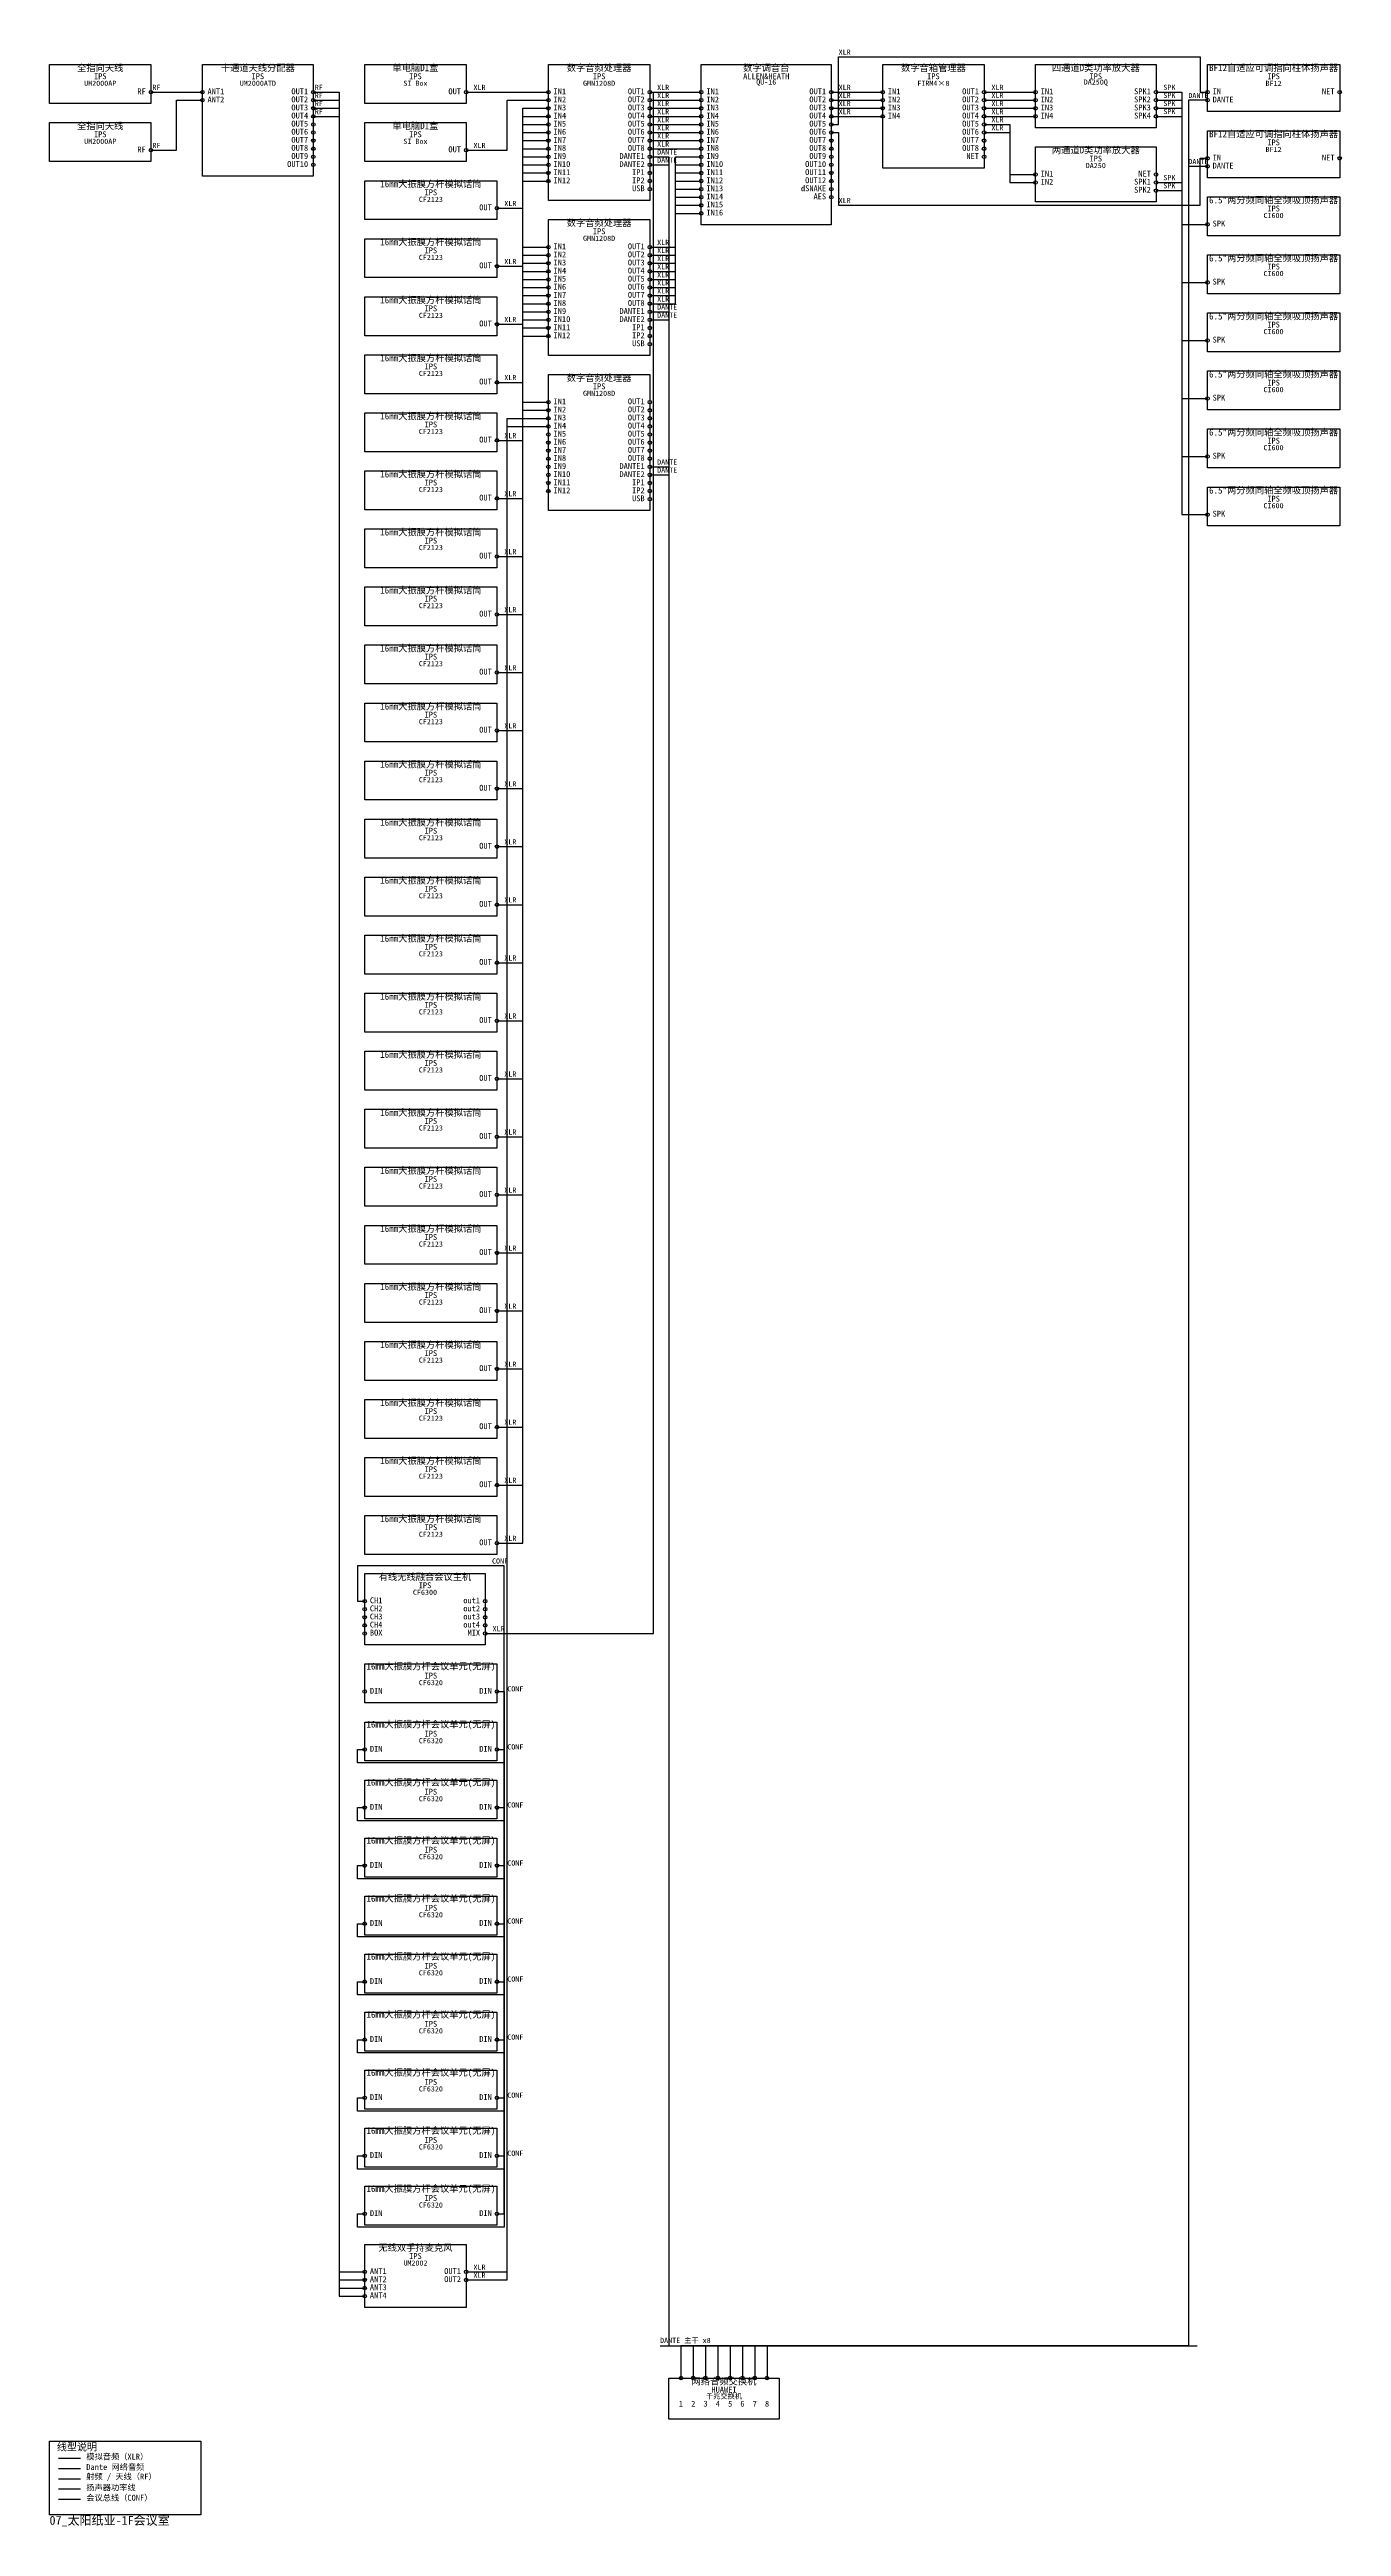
# Model space of a CAD drawing. Header units: metres. Extents: x 40 to 1798, y -3391 to -20.
import ezdxf

# ---------------------------------------------------------------- set-up
doc = ezdxf.new("R2010")
doc.units = ezdxf.units.M
for name, color, linetype in [('DEVICES', 7, 'Continuous'), ('LABELS', 7, 'Continuous'), ('LEGEND', 7, 'Continuous'), ('PORTS', 6, 'Continuous'), ('WIRE_LABELS', 7, 'Continuous'), ('WIRES_ANALOG', 4, 'Continuous'), ('WIRES_DANTE', 5, 'Continuous'), ('WIRES_RF', 40, 'Continuous'), ('WIRES_SPEAKER', 1, 'Continuous')]:
    doc.layers.add(name, color=color, linetype=linetype)
doc.styles.add('CJK', font='simsun.ttc')

msp = doc.modelspace()

# ---------------------------------------------------------------- linework, layer by layer
at = {"layer": 'DEVICES', "color": 7, "lineweight": 25, "true_color": 0xb4b2a9}
for points in [[(40, -40), (178, -40), (178, -93), (40, -93), (40, -40)], [(248, -40), (399, -40), (399, -192), (248, -192), (248, -40)], [(469, -40), (607, -40), (607, -93), (469, -93), (469, -40)], [(719, -40), (857, -40), (857, -225), (719, -225), (719, -40)], [(927, -40), (1104, -40), (1104, -258), (927, -258), (927, -40)], [(1174, -40), (1312, -40), (1312, -181), (1174, -181), (1174, -40)], [(1382, -40), (1546, -40), (1546, -126), (1382, -126), (1382, -40)], [(1616, -40), (1796, -40), (1796, -104), (1616, -104), (1616, -40)], [(40, -119), (178, -119), (178, -172), (40, -172), (40, -119)], [(469, -119), (607, -119), (607, -172), (469, -172), (469, -119)], [(1616, -130), (1796, -130), (1796, -194), (1616, -194), (1616, -130)], [(1382, -152), (1546, -152), (1546, -227), (1382, -227), (1382, -152)], [(469, -198), (649, -198), (649, -251), (469, -251), (469, -198)], [(1616, -220), (1796, -220), (1796, -273), (1616, -273), (1616, -220)], [(719, -251), (857, -251), (857, -436), (719, -436), (719, -251)], [(469, -277), (649, -277), (649, -330), (469, -330), (469, -277)], [(1616, -299), (1796, -299), (1796, -352), (1616, -352), (1616, -299)], [(469, -356), (649, -356), (649, -409), (469, -409), (469, -356)], [(1616, -378), (1796, -378), (1796, -431), (1616, -431), (1616, -378)], [(469, -435), (649, -435), (649, -488), (469, -488), (469, -435)], [(719, -462), (857, -462), (857, -647), (719, -647), (719, -462)], [(1616, -457), (1796, -457), (1796, -510), (1616, -510), (1616, -457)], [(469, -514), (649, -514), (649, -567), (469, -567), (469, -514)], [(1616, -536), (1796, -536), (1796, -589), (1616, -589), (1616, -536)], [(469, -593), (649, -593), (649, -646), (469, -646), (469, -593)], [(1616, -615), (1796, -615), (1796, -668), (1616, -668), (1616, -615)], [(469, -672), (649, -672), (649, -725), (469, -725), (469, -672)], [(469, -751), (649, -751), (649, -804), (469, -804), (469, -751)], [(469, -830), (649, -830), (649, -883), (469, -883), (469, -830)], [(469, -909), (649, -909), (649, -962), (469, -962), (469, -909)], [(469, -988), (649, -988), (649, -1041), (469, -1041), (469, -988)], [(469, -1067), (649, -1067), (649, -1120), (469, -1120), (469, -1067)], [(469, -1146), (649, -1146), (649, -1199), (469, -1199), (469, -1146)], [(469, -1225), (649, -1225), (649, -1278), (469, -1278), (469, -1225)], [(469, -1304), (649, -1304), (649, -1357), (469, -1357), (469, -1304)], [(469, -1383), (649, -1383), (649, -1436), (469, -1436), (469, -1383)], [(469, -1462), (649, -1462), (649, -1515), (469, -1515), (469, -1462)], [(469, -1541), (649, -1541), (649, -1594), (469, -1594), (469, -1541)], [(469, -1620), (649, -1620), (649, -1673), (469, -1673), (469, -1620)], [(469, -1699), (649, -1699), (649, -1752), (469, -1752), (469, -1699)], [(469, -1778), (649, -1778), (649, -1831), (469, -1831), (469, -1778)], [(469, -1857), (649, -1857), (649, -1910), (469, -1910), (469, -1857)], [(469, -1936), (649, -1936), (649, -1989), (469, -1989), (469, -1936)], [(469, -2015), (649, -2015), (649, -2068), (469, -2068), (469, -2015)], [(469, -2094), (633, -2094), (633, -2191), (469, -2191), (469, -2094)], [(469, -2217), (649, -2217), (649, -2270), (469, -2270), (469, -2217)], [(469, -2296), (649, -2296), (649, -2349), (469, -2349), (469, -2296)], [(469, -2375), (649, -2375), (649, -2428), (469, -2428), (469, -2375)], [(469, -2454), (649, -2454), (649, -2507), (469, -2507), (469, -2454)], [(469, -2533), (649, -2533), (649, -2586), (469, -2586), (469, -2533)], [(469, -2612), (649, -2612), (649, -2665), (469, -2665), (469, -2612)], [(469, -2691), (649, -2691), (649, -2744), (469, -2744), (469, -2691)], [(469, -2770), (649, -2770), (649, -2823), (469, -2823), (469, -2770)], [(469, -2849), (649, -2849), (649, -2902), (469, -2902), (469, -2849)], [(469, -2928), (649, -2928), (649, -2981), (469, -2981), (469, -2928)], [(469, -3007), (607, -3007), (607, -3093), (469, -3093), (469, -3007)], [(883, -3189), (1033, -3189), (1033, -3245), (883, -3245), (883, -3189)], [(883, -3189), (1033, -3189), (1033, -3245), (883, -3245), (883, -3189)]]:
    msp.add_lwpolyline(points, dxfattribs=at)
at = {"layer": 'LEGEND', "linetype": 'CONTINUOUS', "true_color": 0x5dcaa5}
msp.add_line((52, -3298), (82, -3298), dxfattribs=at)
at = {"layer": 'LEGEND', "linetype": 'CONTINUOUS', "true_color": 0x378add}
msp.add_line((52, -3312), (82, -3312), dxfattribs=at)
at = {"layer": 'LEGEND', "linetype": 'CONTINUOUS', "true_color": 0xe8923c}
msp.add_line((52, -3326), (82, -3326), dxfattribs=at)
at = {"layer": 'LEGEND', "linetype": 'CONTINUOUS', "true_color": 0xe8655a}
msp.add_line((52, -3340), (82, -3340), dxfattribs=at)
at = {"layer": 'LEGEND', "linetype": 'CONTINUOUS', "true_color": 0xc9a227}
msp.add_line((52, -3354), (82, -3354), dxfattribs=at)
at = {"layer": 'LEGEND', "color": 7, "lineweight": 25, "true_color": 0x8a8578}
msp.add_lwpolyline([(40, -3275), (246, -3275), (246, -3375), (40, -3375), (40, -3275)], dxfattribs=at)
at = {"layer": 'PORTS', "true_color": 0xe8923c}
for centre in [(178, -77.5), (248, -77.5), (248, -88.5), (399, -77.5), (399, -88.5), (399, -99.5), (399, -110.5), (399, -121.5), (399, -132.5), (178, -156.5), (399, -143.5), (399, -154.5), (399, -165.5), (399, -176.5), (469, -3044.5), (469, -3055.5), (469, -3066.5), (469, -3077.5)]:
    msp.add_circle(centre, 2.4, dxfattribs=at)
at = {"layer": 'PORTS', "true_color": 0x5dcaa5}
for centre in [(607, -77.5), (719, -77.5), (719, -88.5), (719, -99.5), (857, -77.5), (857, -88.5), (857, -99.5), (927, -77.5), (927, -88.5), (927, -99.5), (1104, -77.5), (1104, -88.5), (1104, -99.5), (1174, -77.5), (1174, -88.5), (1174, -99.5), (1312, -77.5), (1312, -88.5), (1312, -99.5), (1382, -77.5), (1382, -88.5), (1382, -99.5), (1616, -77.5), (719, -110.5), (719, -121.5), (719, -132.5), (857, -110.5), (857, -121.5), (857, -132.5), (927, -110.5), (927, -121.5), (927, -132.5), (1104, -110.5), (1104, -121.5), (1104, -132.5), (1174, -110.5), (1312, -110.5), (1312, -121.5), (1312, -132.5), (1382, -110.5), (607, -156.5), (719, -143.5), (719, -154.5), (719, -165.5), (857, -143.5), (857, -154.5), (927, -143.5), (927, -154.5), (927, -165.5), (1104, -143.5), (1104, -154.5), (1104, -165.5), (1312, -143.5), (1312, -154.5), (1616, -167.5), (719, -176.5), (719, -187.5), (719, -198.5), (927, -176.5), (927, -187.5), (927, -198.5), (1104, -176.5), (1104, -187.5), (1104, -198.5), (1382, -189.5), (1382, -200.5), (649, -235.5), (927, -209.5), (927, -220.5), (927, -231.5), (927, -242.5), (719, -288.5), (719, -299.5), (857, -288.5), (857, -299.5), (649, -314.5), (719, -310.5), (719, -321.5), (719, -332.5), (857, -310.5), (857, -321.5), (857, -332.5), (719, -343.5), (719, -354.5), (719, -365.5), (857, -343.5), (857, -354.5), (857, -365.5), (649, -393.5), (719, -376.5), (719, -387.5), (719, -398.5), (719, -409.5), (649, -472.5), (719, -499.5), (857, -499.5), (719, -510.5), (719, -521.5), (719, -532.5), (857, -510.5), (857, -521.5), (857, -532.5), (649, -551.5), (719, -543.5), (719, -554.5), (719, -565.5), (857, -543.5), (857, -554.5), (857, -565.5), (719, -576.5), (719, -587.5), (719, -598.5), (857, -576.5), (649, -630.5), (719, -609.5), (719, -620.5), (649, -709.5), (649, -788.5), (649, -867.5), (649, -946.5), (649, -1025.5), (649, -1104.5), (649, -1183.5), (649, -1262.5), (649, -1341.5), (649, -1420.5), (649, -1499.5), (649, -1578.5), (649, -1657.5), (649, -1736.5), (649, -1815.5), (649, -1894.5), (649, -1973.5), (649, -2052.5), (633, -2131.5), (633, -2142.5), (633, -2153.5), (633, -2164.5), (633, -2175.5), (607, -3044.5), (607, -3055.5)]:
    msp.add_circle(centre, 2.4, dxfattribs=at)
at = {"layer": 'PORTS', "true_color": 0xe8655a}
for centre in [(1546, -77.5), (1546, -88.5), (1546, -99.5), (1546, -110.5), (1546, -200.5), (1546, -211.5), (1616, -257.5), (1616, -336.5), (1616, -415.5), (1616, -494.5), (1616, -573.5), (1616, -652.5)]:
    msp.add_circle(centre, 2.4, dxfattribs=at)
at = {"layer": 'PORTS', "true_color": 0x378add}
for centre in [(1616, -88.5), (857, -165.5), (857, -176.5), (1616, -178.5), (857, -376.5), (857, -387.5), (857, -587.5), (857, -598.5), (899.4, -3189), (899.4, -3189), (916.1, -3189), (916.1, -3189), (932.9, -3189), (932.9, -3189), (949.6, -3189), (949.6, -3189), (966.4, -3189), (966.4, -3189), (983.1, -3189), (983.1, -3189), (999.9, -3189), (999.9, -3189), (1016.6, -3189), (1016.6, -3189)]:
    msp.add_circle(centre, 2.4, dxfattribs=at)
at = {"layer": 'PORTS', "true_color": 0xb07cd9}
for centre in [(1796, -77.5), (1312, -165.5), (1796, -167.5), (857, -187.5), (857, -198.5), (1546, -189.5), (857, -398.5), (857, -409.5), (857, -609.5), (857, -620.5)]:
    msp.add_circle(centre, 2.4, dxfattribs=at)
at = {"layer": 'PORTS', "true_color": 0x8f7ae6}
for centre in [(857, -209.5), (857, -420.5), (857, -631.5)]:
    msp.add_circle(centre, 2.4, dxfattribs=at)
at = {"layer": 'PORTS', "true_color": 0x7fd1e8}
for centre in [(1104, -209.5), (1104, -220.5)]:
    msp.add_circle(centre, 2.4, dxfattribs=at)
at = {"layer": 'PORTS', "true_color": 0xc9a227}
for centre in [(469, -2131.5), (469, -2142.5), (469, -2153.5), (469, -2164.5), (469, -2175.5), (469, -2254.5), (649, -2254.5), (469, -2333.5), (649, -2333.5), (469, -2412.5), (649, -2412.5), (469, -2491.5), (649, -2491.5), (469, -2570.5), (649, -2570.5), (469, -2649.5), (649, -2649.5), (469, -2728.5), (649, -2728.5), (469, -2807.5), (649, -2807.5), (469, -2886.5), (649, -2886.5), (469, -2965.5), (649, -2965.5)]:
    msp.add_circle(centre, 2.4, dxfattribs=at)
at = {"layer": 'WIRES_ANALOG', "linetype": 'CONTINUOUS', "true_color": 0x5dcaa5}
for points in [[(1104, -121.5), (1114, -121.5), (1114, -29.5), (1606, -29.5), (1606, -77.5), (1616, -77.5)], [(607, -77.5), (617, -77.5), (663, -77.5), (663, -77.5), (709, -77.5), (719, -77.5)], [(607, -156.5), (617, -156.5), (663, -156.5), (663, -88.5), (709, -88.5), (719, -88.5)], [(633, -2175.5), (643, -2175.5), (862, -2175.5), (862, -77.5), (917, -77.5), (927, -77.5)], [(649, -235.5), (659, -235.5), (684, -235.5), (684, -99.5), (709, -99.5), (719, -99.5)], [(857, -77.5), (867, -77.5), (892, -77.5), (892, -77.5), (917, -77.5), (927, -77.5)], [(857, -88.5), (867, -88.5), (892, -88.5), (892, -88.5), (917, -88.5), (927, -88.5)], [(857, -99.5), (867, -99.5), (892, -99.5), (892, -99.5), (917, -99.5), (927, -99.5)], [(1104, -77.5), (1114, -77.5), (1139, -77.5), (1139, -77.5), (1164, -77.5), (1174, -77.5)], [(1104, -88.5), (1114, -88.5), (1139, -88.5), (1139, -88.5), (1164, -88.5), (1174, -88.5)], [(1104, -99.5), (1114, -99.5), (1139, -99.5), (1139, -99.5), (1164, -99.5), (1174, -99.5)], [(1312, -77.5), (1322, -77.5), (1347, -77.5), (1347, -77.5), (1372, -77.5), (1382, -77.5)], [(1312, -88.5), (1322, -88.5), (1347, -88.5), (1347, -88.5), (1372, -88.5), (1382, -88.5)], [(1312, -99.5), (1322, -99.5), (1347, -99.5), (1347, -99.5), (1372, -99.5), (1382, -99.5)], [(649, -314.5), (659, -314.5), (684, -314.5), (684, -110.5), (709, -110.5), (719, -110.5)], [(649, -393.5), (659, -393.5), (684, -393.5), (684, -121.5), (709, -121.5), (719, -121.5)], [(649, -472.5), (659, -472.5), (684, -472.5), (684, -132.5), (709, -132.5), (719, -132.5)], [(857, -110.5), (867, -110.5), (892, -110.5), (892, -110.5), (917, -110.5), (927, -110.5)], [(857, -121.5), (867, -121.5), (892, -121.5), (892, -121.5), (917, -121.5), (927, -121.5)], [(857, -132.5), (867, -132.5), (892, -132.5), (892, -132.5), (917, -132.5), (927, -132.5)], [(1104, -110.5), (1114, -110.5), (1139, -110.5), (1139, -110.5), (1164, -110.5), (1174, -110.5)], [(1104, -132.5), (1114, -132.5), (1114, -231.5), (1606, -231.5), (1606, -167.5), (1616, -167.5)], [(1312, -110.5), (1322, -110.5), (1347, -110.5), (1347, -110.5), (1372, -110.5), (1382, -110.5)], [(1312, -121.5), (1322, -121.5), (1347, -121.5), (1347, -189.5), (1372, -189.5), (1382, -189.5)], [(1312, -132.5), (1322, -132.5), (1347, -132.5), (1347, -200.5), (1372, -200.5), (1382, -200.5)], [(649, -551.5), (659, -551.5), (684, -551.5), (684, -143.5), (709, -143.5), (719, -143.5)], [(649, -630.5), (659, -630.5), (684, -630.5), (684, -154.5), (709, -154.5), (719, -154.5)], [(649, -709.5), (659, -709.5), (684, -709.5), (684, -165.5), (709, -165.5), (719, -165.5)], [(857, -143.5), (867, -143.5), (892, -143.5), (892, -143.5), (917, -143.5), (927, -143.5)], [(857, -154.5), (867, -154.5), (892, -154.5), (892, -154.5), (917, -154.5), (927, -154.5)], [(857, -288.5), (867, -288.5), (892, -288.5), (892, -165.5), (917, -165.5), (927, -165.5)], [(649, -788.5), (659, -788.5), (684, -788.5), (684, -176.5), (709, -176.5), (719, -176.5)], [(649, -867.5), (659, -867.5), (684, -867.5), (684, -187.5), (709, -187.5), (719, -187.5)], [(649, -946.5), (659, -946.5), (684, -946.5), (684, -198.5), (709, -198.5), (719, -198.5)], [(857, -299.5), (867, -299.5), (892, -299.5), (892, -176.5), (917, -176.5), (927, -176.5)], [(857, -310.5), (867, -310.5), (892, -310.5), (892, -187.5), (917, -187.5), (927, -187.5)], [(857, -321.5), (867, -321.5), (892, -321.5), (892, -198.5), (917, -198.5), (927, -198.5)], [(857, -332.5), (867, -332.5), (892, -332.5), (892, -209.5), (917, -209.5), (927, -209.5)], [(857, -343.5), (867, -343.5), (892, -343.5), (892, -220.5), (917, -220.5), (927, -220.5)], [(857, -354.5), (867, -354.5), (892, -354.5), (892, -231.5), (917, -231.5), (927, -231.5)], [(857, -365.5), (867, -365.5), (892, -365.5), (892, -242.5), (917, -242.5), (927, -242.5)], [(649, -1025.5), (659, -1025.5), (684, -1025.5), (684, -288.5), (709, -288.5), (719, -288.5)], [(649, -1104.5), (659, -1104.5), (684, -1104.5), (684, -299.5), (709, -299.5), (719, -299.5)], [(649, -1183.5), (659, -1183.5), (684, -1183.5), (684, -310.5), (709, -310.5), (719, -310.5)], [(649, -1262.5), (659, -1262.5), (684, -1262.5), (684, -321.5), (709, -321.5), (719, -321.5)], [(649, -1341.5), (659, -1341.5), (684, -1341.5), (684, -332.5), (709, -332.5), (719, -332.5)], [(649, -1420.5), (659, -1420.5), (684, -1420.5), (684, -343.5), (709, -343.5), (719, -343.5)], [(649, -1499.5), (659, -1499.5), (684, -1499.5), (684, -354.5), (709, -354.5), (719, -354.5)], [(649, -1578.5), (659, -1578.5), (684, -1578.5), (684, -365.5), (709, -365.5), (719, -365.5)], [(649, -1657.5), (659, -1657.5), (684, -1657.5), (684, -376.5), (709, -376.5), (719, -376.5)], [(649, -1736.5), (659, -1736.5), (684, -1736.5), (684, -387.5), (709, -387.5), (719, -387.5)], [(649, -1815.5), (659, -1815.5), (684, -1815.5), (684, -398.5), (709, -398.5), (719, -398.5)], [(649, -1894.5), (659, -1894.5), (684, -1894.5), (684, -409.5), (709, -409.5), (719, -409.5)], [(649, -1973.5), (659, -1973.5), (684, -1973.5), (684, -499.5), (709, -499.5), (719, -499.5)], [(607, -3044.5), (617, -3044.5), (663, -3044.5), (663, -521.5), (709, -521.5), (719, -521.5)], [(607, -3055.5), (617, -3055.5), (663, -3055.5), (663, -532.5), (709, -532.5), (719, -532.5)], [(649, -2052.5), (659, -2052.5), (684, -2052.5), (684, -510.5), (709, -510.5), (719, -510.5)]]:
    msp.add_lwpolyline(points, dxfattribs=at)
at = {"layer": 'WIRES_CONF', "linetype": 'CONTINUOUS', "true_color": 0xc9a227}
for points in [[(649, -2965.5), (659, -2965.5), (659, -2083.5), (459, -2083.5), (459, -2131.5), (469, -2131.5)], [(649, -2254.5), (659, -2254.5), (659, -2351.5), (459, -2351.5), (459, -2333.5), (469, -2333.5)], [(649, -2333.5), (659, -2333.5), (659, -2430.5), (459, -2430.5), (459, -2412.5), (469, -2412.5)], [(649, -2412.5), (659, -2412.5), (659, -2509.5), (459, -2509.5), (459, -2491.5), (469, -2491.5)], [(649, -2491.5), (659, -2491.5), (659, -2588.5), (459, -2588.5), (459, -2570.5), (469, -2570.5)], [(649, -2570.5), (659, -2570.5), (659, -2667.5), (459, -2667.5), (459, -2649.5), (469, -2649.5)], [(649, -2649.5), (659, -2649.5), (659, -2746.5), (459, -2746.5), (459, -2728.5), (469, -2728.5)], [(649, -2728.5), (659, -2728.5), (659, -2825.5), (459, -2825.5), (459, -2807.5), (469, -2807.5)], [(649, -2807.5), (659, -2807.5), (659, -2904.5), (459, -2904.5), (459, -2886.5), (469, -2886.5)], [(649, -2886.5), (659, -2886.5), (659, -2983.5), (459, -2983.5), (459, -2965.5), (469, -2965.5)]]:
    msp.add_lwpolyline(points, dxfattribs=at)
at = {"layer": 'WIRES_DANTE', "linetype": 'CONTINUOUS', "true_color": 0x378add}
for points in [[(1616, -88.5), (1606, -88.5), (1590, -88.5), (1590, -3145), (899.4, -3145), (899.4, -3189)], [(857, -165.5), (867, -165.5), (883, -165.5), (883, -3145), (932.9, -3145), (932.9, -3189)], [(857, -176.5), (867, -176.5), (883, -176.5), (883, -3145), (949.6, -3145), (949.6, -3189)], [(1616, -178.5), (1606, -178.5), (1590, -178.5), (1590, -3145), (916.1, -3145), (916.1, -3189)], [(857, -376.5), (867, -376.5), (883, -376.5), (883, -3145), (966.4, -3145), (966.4, -3189)], [(857, -387.5), (867, -387.5), (883, -387.5), (883, -3145), (983.1, -3145), (983.1, -3189)], [(857, -587.5), (867, -587.5), (883, -587.5), (883, -3145), (999.9, -3145), (999.9, -3189)], [(857, -598.5), (867, -598.5), (883, -598.5), (883, -3145), (1016.6, -3145), (1016.6, -3189)], [(871, -3145), (1602, -3145)]]:
    msp.add_lwpolyline(points, dxfattribs=at)
at = {"layer": 'WIRES_RF', "linetype": 'CONTINUOUS', "true_color": 0xe8923c}
for points in [[(178, -77.5), (188, -77.5), (213, -77.5), (213, -77.5), (238, -77.5), (248, -77.5)], [(178, -156.5), (188, -156.5), (213, -156.5), (213, -88.5), (238, -88.5), (248, -88.5)], [(399, -77.5), (409, -77.5), (434, -77.5), (434, -3044.5), (459, -3044.5), (469, -3044.5)], [(399, -88.5), (409, -88.5), (434, -88.5), (434, -3055.5), (459, -3055.5), (469, -3055.5)], [(399, -99.5), (409, -99.5), (434, -99.5), (434, -3066.5), (459, -3066.5), (469, -3066.5)], [(399, -110.5), (409, -110.5), (434, -110.5), (434, -3077.5), (459, -3077.5), (469, -3077.5)]]:
    msp.add_lwpolyline(points, dxfattribs=at)
at = {"layer": 'WIRES_SPEAKER', "linetype": 'CONTINUOUS', "true_color": 0xe8655a}
for points in [[(1546, -77.5), (1556, -77.5), (1581, -77.5), (1581, -257.5), (1606, -257.5), (1616, -257.5)], [(1546, -88.5), (1556, -88.5), (1581, -88.5), (1581, -336.5), (1606, -336.5), (1616, -336.5)], [(1546, -99.5), (1556, -99.5), (1581, -99.5), (1581, -415.5), (1606, -415.5), (1616, -415.5)], [(1546, -110.5), (1556, -110.5), (1581, -110.5), (1581, -573.5), (1606, -573.5), (1616, -573.5)], [(1546, -200.5), (1556, -200.5), (1581, -200.5), (1581, -494.5), (1606, -494.5), (1616, -494.5)], [(1546, -211.5), (1556, -211.5), (1581, -211.5), (1581, -652.5), (1606, -652.5), (1616, -652.5)]]:
    msp.add_lwpolyline(points, dxfattribs=at)

# ---------------------------------------------------------------- texts
at = {"layer": 'LABELS', "true_color": 0xf1efe8, "style": 'CJK'}
for s, insert, char_height, attachment_point in [('全指向天线', (109, -50), 9, 8), ('十通道天线分配器', (323.5, -50), 9, 8), ('单电脑DI盒', (538, -50), 9, 8), ('数字音频处理器', (788, -50), 9, 8), ('数字调音台', (1015.5, -50), 9, 8), ('数字音箱管理器', (1243, -50), 9, 8), ('四通道D类功率放大器', (1464, -50), 9, 8), ('BF12自适应可调指向柱体扬声器', (1706, -50), 9, 8), ('全指向天线', (109, -129), 9, 8), ('单电脑DI盒', (538, -129), 9, 8), ('BF12自适应可调指向柱体扬声器', (1706, -140), 9, 8), ('两通道D类功率放大器', (1464, -162), 9, 8), ('16mm大振膜方杆模拟话筒', (559, -208), 9, 8), ('6.5"两分频同轴全频吸顶扬声器', (1706, -230), 9, 8), ('数字音频处理器', (788, -261), 9, 8), ('16mm大振膜方杆模拟话筒', (559, -287), 9, 8), ('6.5"两分频同轴全频吸顶扬声器', (1706, -309), 9, 8), ('16mm大振膜方杆模拟话筒', (559, -366), 9, 8), ('6.5"两分频同轴全频吸顶扬声器', (1706, -388), 9, 8), ('16mm大振膜方杆模拟话筒', (559, -445), 9, 8), ('数字音频处理器', (788, -472), 9, 8), ('6.5"两分频同轴全频吸顶扬声器', (1706, -467), 9, 8), ('16mm大振膜方杆模拟话筒', (559, -524), 9, 8), ('6.5"两分频同轴全频吸顶扬声器', (1706, -546), 9, 8), ('16mm大振膜方杆模拟话筒', (559, -603), 9, 8), ('6.5"两分频同轴全频吸顶扬声器', (1706, -625), 9, 8), ('16mm大振膜方杆模拟话筒', (559, -682), 9, 8), ('16mm大振膜方杆模拟话筒', (559, -761), 9, 8), ('16mm大振膜方杆模拟话筒', (559, -840), 9, 8), ('16mm大振膜方杆模拟话筒', (559, -919), 9, 8), ('16mm大振膜方杆模拟话筒', (559, -998), 9, 8), ('16mm大振膜方杆模拟话筒', (559, -1077), 9, 8), ('16mm大振膜方杆模拟话筒', (559, -1156), 9, 8), ('16mm大振膜方杆模拟话筒', (559, -1235), 9, 8), ('16mm大振膜方杆模拟话筒', (559, -1314), 9, 8), ('16mm大振膜方杆模拟话筒', (559, -1393), 9, 8), ('16mm大振膜方杆模拟话筒', (559, -1472), 9, 8), ('16mm大振膜方杆模拟话筒', (559, -1551), 9, 8), ('16mm大振膜方杆模拟话筒', (559, -1630), 9, 8), ('16mm大振膜方杆模拟话筒', (559, -1709), 9, 8), ('16mm大振膜方杆模拟话筒', (559, -1788), 9, 8), ('16mm大振膜方杆模拟话筒', (559, -1867), 9, 8), ('16mm大振膜方杆模拟话筒', (559, -1946), 9, 8), ('16mm大振膜方杆模拟话筒', (559, -2025), 9, 8), ('有线无线融合会议主机', (551, -2104), 9, 8), ('16mm大振膜方杆会议单元(无屏)', (559, -2227), 9, 8), ('16mm大振膜方杆会议单元(无屏)', (559, -2306), 9, 8), ('16mm大振膜方杆会议单元(无屏)', (559, -2385), 9, 8), ('16mm大振膜方杆会议单元(无屏)', (559, -2464), 9, 8), ('16mm大振膜方杆会议单元(无屏)', (559, -2543), 9, 8), ('16mm大振膜方杆会议单元(无屏)', (559, -2622), 9, 8), ('16mm大振膜方杆会议单元(无屏)', (559, -2701), 9, 8), ('16mm大振膜方杆会议单元(无屏)', (559, -2780), 9, 8), ('16mm大振膜方杆会议单元(无屏)', (559, -2859), 9, 8), ('16mm大振膜方杆会议单元(无屏)', (559, -2938), 9, 8), ('无线双手持麦克风', (538, -3017), 9, 8), ('网络音频交换机', (958, -3199), 9, 8), ('网络音频交换机', (958, -3199), 9, 8), ('07_太阳纸业-1F会议室', (40, -3391), 12, 7)]:
    msp.add_mtext(s, dxfattribs=dict(at, insert=insert, char_height=char_height, attachment_point=attachment_point))
at = {"layer": 'LABELS', "true_color": 0x9a978d, "char_height": 7, "attachment_point": 8, "style": 'CJK'}
for s, insert in [('UM2000AP', (109, -69)), ('UM2000ATD', (323.5, -69)), ('SI Box', (538, -69)), ('GMN1208D', (788, -69)), ('QU-16', (1015.5, -69)), ('FIRM4×8', (1243, -69)), ('DA250Q', (1464, -69)), ('BF12', (1706, -69)), ('UM2000AP', (109, -148)), ('SI Box', (538, -148)), ('BF12', (1706, -159)), ('DA250', (1464, -181)), ('CF2123', (559, -227)), ('CI600', (1706, -249)), ('CF2123', (559, -306)), ('GMN1208D', (788, -280)), ('CI600', (1706, -328)), ('CF2123', (559, -385)), ('CI600', (1706, -407)), ('CF2123', (559, -464)), ('GMN1208D', (788, -491)), ('CI600', (1706, -486)), ('CF2123', (559, -543)), ('CI600', (1706, -565)), ('CF2123', (559, -622)), ('CI600', (1706, -644)), ('CF2123', (559, -701)), ('CF2123', (559, -780)), ('CF2123', (559, -859)), ('CF2123', (559, -938)), ('CF2123', (559, -1017)), ('CF2123', (559, -1096)), ('CF2123', (559, -1175)), ('CF2123', (559, -1254)), ('CF2123', (559, -1333)), ('CF2123', (559, -1412)), ('CF2123', (559, -1491)), ('CF2123', (559, -1570)), ('CF2123', (559, -1649)), ('CF2123', (559, -1728)), ('CF2123', (559, -1807)), ('CF2123', (559, -1886)), ('CF2123', (559, -1965)), ('CF2123', (559, -2044)), ('CF6300', (551, -2123)), ('CF6320', (559, -2246)), ('CF6320', (559, -2325)), ('CF6320', (559, -2404)), ('CF6320', (559, -2483)), ('CF6320', (559, -2562)), ('CF6320', (559, -2641)), ('CF6320', (559, -2720)), ('CF6320', (559, -2799)), ('CF6320', (559, -2878)), ('CF6320', (559, -2957)), ('UM2002', (538, -3036)), ('千兆交换机', (958, -3218)), ('千兆交换机', (958, -3218))]:
    msp.add_mtext(s, dxfattribs=dict(at, insert=insert))
at = {"layer": 'LABELS', "true_color": 0xc4c2b8, "char_height": 8, "attachment_point": 8, "style": 'CJK'}
for s, insert in [('IPS', (109, -60)), ('IPS', (323.5, -60)), ('IPS', (538, -60)), ('IPS', (788, -60)), ('ALLEN&HEATH', (1015.5, -60)), ('IPS', (1243, -60)), ('IPS', (1464, -60)), ('IPS', (1706, -60)), ('IPS', (109, -139)), ('IPS', (538, -139)), ('IPS', (1464, -172)), ('IPS', (1706, -150)), ('IPS', (559, -218)), ('IPS', (1706, -240)), ('IPS', (788, -271)), ('IPS', (559, -297)), ('IPS', (1706, -319)), ('IPS', (559, -376)), ('IPS', (1706, -398)), ('IPS', (559, -455)), ('IPS', (1706, -477)), ('IPS', (788, -482)), ('IPS', (559, -534)), ('IPS', (1706, -556)), ('IPS', (559, -613)), ('IPS', (1706, -635)), ('IPS', (559, -692)), ('IPS', (559, -771)), ('IPS', (559, -850)), ('IPS', (559, -929)), ('IPS', (559, -1008)), ('IPS', (559, -1087)), ('IPS', (559, -1166)), ('IPS', (559, -1245)), ('IPS', (559, -1324)), ('IPS', (559, -1403)), ('IPS', (559, -1482)), ('IPS', (559, -1561)), ('IPS', (559, -1640)), ('IPS', (559, -1719)), ('IPS', (559, -1798)), ('IPS', (559, -1877)), ('IPS', (559, -1956)), ('IPS', (559, -2035)), ('IPS', (551, -2114)), ('IPS', (559, -2237)), ('IPS', (559, -2316)), ('IPS', (559, -2395)), ('IPS', (559, -2474)), ('IPS', (559, -2553)), ('IPS', (559, -2632)), ('IPS', (559, -2711)), ('IPS', (559, -2790)), ('IPS', (559, -2869)), ('IPS', (559, -2948)), ('IPS', (538, -3027)), ('HUAWEI', (958, -3209)), ('HUAWEI', (958, -3209))]:
    msp.add_mtext(s, dxfattribs=dict(at, insert=insert))
at = {"layer": 'LABELS', "true_color": 0xf5f5ec, "char_height": 8, "style": 'CJK'}
for s, insert, attachment_point in [('RF', (171, -80.5), 9), ('ANT1', (255, -80.5), 7), ('ANT2', (255, -91.5), 7), ('OUT1', (392, -80.5), 9), ('OUT2', (392, -91.5), 9), ('OUT3', (392, -102.5), 9), ('OUT', (600, -80.5), 9), ('IN1', (726, -80.5), 7), ('IN2', (726, -91.5), 7), ('IN3', (726, -102.5), 7), ('OUT1', (850, -80.5), 9), ('OUT2', (850, -91.5), 9), ('OUT3', (850, -102.5), 9), ('IN1', (934, -80.5), 7), ('IN2', (934, -91.5), 7), ('IN3', (934, -102.5), 7), ('OUT1', (1097, -80.5), 9), ('OUT2', (1097, -91.5), 9), ('OUT3', (1097, -102.5), 9), ('IN1', (1181, -80.5), 7), ('IN2', (1181, -91.5), 7), ('IN3', (1181, -102.5), 7), ('OUT1', (1305, -80.5), 9), ('OUT2', (1305, -91.5), 9), ('OUT3', (1305, -102.5), 9), ('IN1', (1389, -80.5), 7), ('IN2', (1389, -91.5), 7), ('IN3', (1389, -102.5), 7), ('SPK1', (1539, -80.5), 9), ('SPK2', (1539, -91.5), 9), ('SPK3', (1539, -102.5), 9), ('DANTE', (1623, -91.5), 7), ('IN', (1623, -80.5), 7), ('NET', (1789, -80.5), 9), ('OUT4', (392, -113.5), 9), ('OUT5', (392, -124.5), 9), ('OUT6', (392, -135.5), 9), ('IN4', (726, -113.5), 7), ('IN5', (726, -124.5), 7), ('IN6', (726, -135.5), 7), ('OUT4', (850, -113.5), 9), ('OUT5', (850, -124.5), 9), ('OUT6', (850, -135.5), 9), ('IN4', (934, -113.5), 7), ('IN5', (934, -124.5), 7), ('IN6', (934, -135.5), 7), ('OUT4', (1097, -113.5), 9), ('OUT5', (1097, -124.5), 9), ('OUT6', (1097, -135.5), 9), ('IN4', (1181, -113.5), 7), ('OUT4', (1305, -113.5), 9), ('OUT5', (1305, -124.5), 9), ('OUT6', (1305, -135.5), 9), ('IN4', (1389, -113.5), 7), ('SPK4', (1539, -113.5), 9), ('RF', (171, -159.5), 9), ('OUT7', (392, -146.5), 9), ('OUT8', (392, -157.5), 9), ('OUT9', (392, -168.5), 9), ('OUT', (600, -159.5), 9), ('IN7', (726, -146.5), 7), ('IN8', (726, -157.5), 7), ('IN9', (726, -168.5), 7), ('DANTE1', (850, -168.5), 9), ('OUT7', (850, -146.5), 9), ('OUT8', (850, -157.5), 9), ('IN7', (934, -146.5), 7), ('IN8', (934, -157.5), 7), ('IN9', (934, -168.5), 7), ('OUT7', (1097, -146.5), 9), ('OUT8', (1097, -157.5), 9), ('OUT9', (1097, -168.5), 9), ('OUT7', (1305, -146.5), 9), ('OUT8', (1305, -157.5), 9), ('NET', (1305, -168.5), 9), ('IN', (1623, -170.5), 7), ('NET', (1789, -170.5), 9), ('OUT10', (392, -179.5), 9), ('IN10', (726, -179.5), 7), ('IN11', (726, -190.5), 7), ('IN12', (726, -201.5), 7), ('DANTE2', (850, -179.5), 9), ('IP1', (850, -190.5), 9), ('IP2', (850, -201.5), 9), ('IN10', (934, -179.5), 7), ('IN11', (934, -190.5), 7), ('IN12', (934, -201.5), 7), ('OUT10', (1097, -179.5), 9), ('OUT11', (1097, -190.5), 9), ('OUT12', (1097, -201.5), 9), ('IN1', (1389, -192.5), 7), ('IN2', (1389, -203.5), 7), ('SPK1', (1539, -203.5), 9), ('NET', (1539, -192.5), 9), ('DANTE', (1623, -181.5), 7), ('OUT', (642, -238.5), 9), ('USB', (850, -212.5), 9), ('IN13', (934, -212.5), 7), ('IN14', (934, -223.5), 7), ('IN15', (934, -234.5), 7), ('dSNAKE ', (1097, -212.5), 9), ('AES', (1097, -223.5), 9), ('SPK2', (1539, -214.5), 9), ('IN16', (934, -245.5), 7), ('SPK', (1623, -260.5), 7), ('IN1', (726, -291.5), 7), ('IN2', (726, -302.5), 7), ('OUT1', (850, -291.5), 9), ('OUT2', (850, -302.5), 9), ('OUT', (642, -317.5), 9), ('IN3', (726, -313.5), 7), ('IN4', (726, -324.5), 7), ('IN5', (726, -335.5), 7), ('OUT3', (850, -313.5), 9), ('OUT4', (850, -324.5), 9), ('OUT5', (850, -335.5), 9), ('SPK', (1623, -339.5), 7), ('IN6', (726, -346.5), 7), ('IN7', (726, -357.5), 7), ('IN8', (726, -368.5), 7), ('OUT6', (850, -346.5), 9), ('OUT7', (850, -357.5), 9), ('OUT8', (850, -368.5), 9), ('OUT', (642, -396.5), 9), ('IN9', (726, -379.5), 7), ('IN10', (726, -390.5), 7), ('IN11', (726, -401.5), 7), ('IN12', (726, -412.5), 7), ('DANTE1', (850, -379.5), 9), ('DANTE2', (850, -390.5), 9), ('IP1', (850, -401.5), 9), ('IP2', (850, -412.5), 9), ('USB', (850, -423.5), 9), ('SPK', (1623, -418.5), 7), ('OUT', (642, -475.5), 9), ('IN1', (726, -502.5), 7), ('IN2', (726, -513.5), 7), ('OUT1', (850, -502.5), 9), ('OUT2', (850, -513.5), 9), ('SPK', (1623, -497.5), 7), ('IN3', (726, -524.5), 7), ('IN4', (726, -535.5), 7), ('IN5', (726, -546.5), 7), ('OUT3', (850, -524.5), 9), ('OUT4', (850, -535.5), 9), ('OUT5', (850, -546.5), 9), ('OUT', (642, -554.5), 9), ('IN6', (726, -557.5), 7), ('IN7', (726, -568.5), 7), ('IN8', (726, -579.5), 7), ('OUT6', (850, -557.5), 9), ('OUT7', (850, -568.5), 9), ('OUT8', (850, -579.5), 9), ('SPK', (1623, -576.5), 7), ('IN9', (726, -590.5), 7), ('IN10', (726, -601.5), 7), ('IN11', (726, -612.5), 7), ('DANTE1', (850, -590.5), 9), ('DANTE2', (850, -601.5), 9), ('IP1', (850, -612.5), 9), ('OUT', (642, -633.5), 9), ('IN12', (726, -623.5), 7), ('USB', (850, -634.5), 9), ('IP2', (850, -623.5), 9), ('SPK', (1623, -655.5), 7), ('OUT', (642, -712.5), 9), ('OUT', (642, -791.5), 9), ('OUT', (642, -870.5), 9), ('OUT', (642, -949.5), 9), ('OUT', (642, -1028.5), 9), ('OUT', (642, -1107.5), 9), ('OUT', (642, -1186.5), 9), ('OUT', (642, -1265.5), 9), ('OUT', (642, -1344.5), 9), ('OUT', (642, -1423.5), 9), ('OUT', (642, -1502.5), 9), ('OUT', (642, -1581.5), 9), ('OUT', (642, -1660.5), 9), ('OUT', (642, -1739.5), 9), ('OUT', (642, -1818.5), 9), ('OUT', (642, -1897.5), 9), ('OUT', (642, -1976.5), 9), ('OUT', (642, -2055.5), 9), ('CH1', (476, -2134.5), 7), ('CH2', (476, -2145.5), 7), ('CH3', (476, -2156.5), 7), ('out1', (626, -2134.5), 9), ('out2', (626, -2145.5), 9), ('out3', (626, -2156.5), 9), ('CH4', (476, -2167.5), 7), ('BOX', (476, -2178.5), 7), ('out4', (626, -2167.5), 9), ('MIX', (626, -2178.5), 9), ('DIN', (476, -2257.5), 7), ('DIN', (642, -2257.5), 9), ('DIN', (476, -2336.5), 7), ('DIN', (642, -2336.5), 9), ('DIN', (476, -2415.5), 7), ('DIN', (642, -2415.5), 9), ('DIN', (476, -2494.5), 7), ('DIN', (642, -2494.5), 9), ('DIN', (476, -2573.5), 7), ('DIN', (642, -2573.5), 9), ('DIN', (476, -2652.5), 7), ('DIN', (642, -2652.5), 9), ('DIN', (476, -2731.5), 7), ('DIN', (642, -2731.5), 9), ('DIN', (476, -2810.5), 7), ('DIN', (642, -2810.5), 9), ('DIN', (476, -2889.5), 7), ('DIN', (642, -2889.5), 9), ('DIN', (476, -2968.5), 7), ('DIN', (642, -2968.5), 9), ('ANT1', (476, -3047.5), 7), ('ANT2', (476, -3058.5), 7), ('ANT3', (476, -3069.5), 7), ('OUT1', (600, -3047.5), 9), ('OUT2', (600, -3058.5), 9), ('ANT4', (476, -3080.5), 7), ('1', (899.4, -3228), 8), ('1', (899.4, -3228), 8), ('2', (916.1, -3228), 8), ('2', (916.1, -3228), 8), ('3', (932.9, -3228), 8), ('3', (932.9, -3228), 8), ('4', (949.6, -3228), 8), ('4', (949.6, -3228), 8), ('5', (966.4, -3228), 8), ('5', (966.4, -3228), 8), ('6', (983.1, -3228), 8), ('6', (983.1, -3228), 8), ('7', (999.9, -3228), 8), ('7', (999.9, -3228), 8), ('8', (1016.6, -3228), 8), ('8', (1016.6, -3228), 8)]:
    msp.add_mtext(s, dxfattribs=dict(at, insert=insert, attachment_point=attachment_point))
at = {"layer": 'LEGEND', "true_color": 0xf1efe8, "insert": (50, -3289), "char_height": 10, "attachment_point": 7, "style": 'CJK'}
msp.add_mtext('线型说明', dxfattribs=at)
at = {"layer": 'LEGEND', "true_color": 0xe8e6dd, "char_height": 8, "attachment_point": 7, "style": 'CJK'}
for s, insert in [('模拟音频（XLR）', (90, -3301)), ('射频 / 天线（RF）', (90, -3329)), ('扬声器功率线', (90, -3343)), ('Dante 网络音频', (90, -3315)), ('会议总线（CONF）', (90, -3357))]:
    msp.add_mtext(s, dxfattribs=dict(at, insert=insert))
at = {"layer": 'WIRE_LABELS', "true_color": 0x5dcaa5, "char_height": 7, "attachment_point": 7, "style": 'CJK'}
for insert in [(1114, -26.5), (617, -74.5), (867, -74.5), (867, -85.5), (867, -96.5), (867, -107.5), (1114, -74.5), (1114, -85.5), (1114, -96.5), (1114, -107.5), (1322, -74.5), (1322, -85.5), (1322, -96.5), (1322, -107.5), (867, -118.5), (867, -129.5), (867, -140.5), (1322, -118.5), (1322, -129.5), (617, -153.5), (867, -151.5), (659, -232.5), (1114, -228.5), (867, -285.5), (867, -296.5), (867, -307.5), (659, -311.5), (867, -318.5), (867, -329.5), (867, -340.5), (867, -351.5), (867, -362.5), (659, -390.5), (659, -469.5), (659, -548.5), (659, -627.5), (659, -706.5), (659, -785.5), (659, -864.5), (659, -943.5), (659, -1022.5), (659, -1101.5), (659, -1180.5), (659, -1259.5), (659, -1338.5), (659, -1417.5), (659, -1496.5), (659, -1575.5), (659, -1654.5), (659, -1733.5), (659, -1812.5), (659, -1891.5), (659, -1970.5), (659, -2049.5), (643, -2172.5), (617, -3041.5), (617, -3052.5)]:
    msp.add_mtext('XLR', dxfattribs=dict(at, insert=insert))
at = {"layer": 'WIRE_LABELS', "true_color": 0xe8655a, "char_height": 7, "attachment_point": 7, "style": 'CJK'}
for insert in [(1556, -74.5), (1556, -85.5), (1556, -96.5), (1556, -107.5), (1556, -197.5), (1556, -208.5)]:
    msp.add_mtext('SPK', dxfattribs=dict(at, insert=insert))
at = {"layer": 'WIRE_LABELS', "true_color": 0xe8923c, "char_height": 7, "attachment_point": 7, "style": 'CJK'}
for insert in [(180, -74.5), (401, -74.5), (401, -85.5), (401, -96.5), (401, -107.5), (180, -153.5)]:
    msp.add_mtext('RF', dxfattribs=dict(at, insert=insert))
at = {"layer": 'WIRE_LABELS', "true_color": 0x378add, "char_height": 7, "attachment_point": 7, "style": 'CJK'}
for s, insert in [('DANTE', (1590, -85.5)), ('DANTE', (867, -162.5)), ('DANTE', (867, -173.5)), ('DANTE', (1590, -175.5)), ('DANTE', (867, -373.5)), ('DANTE', (867, -384.5)), ('DANTE', (867, -584.5)), ('DANTE', (867, -595.5)), ('DANTE 主干 x8', (871, -3142))]:
    msp.add_mtext(s, dxfattribs=dict(at, insert=insert))
at = {"layer": 'WIRE_LABELS', "true_color": 0xc9a227, "char_height": 7, "attachment_point": 7, "style": 'CJK'}
for insert in [(642.2, -2080.5), (663, -2254.5), (663, -2333.5), (663, -2412.5), (663, -2491.5), (663, -2570.5), (663, -2649.5), (663, -2728.5), (663, -2807.5), (663, -2886.5)]:
    msp.add_mtext('CONF', dxfattribs=dict(at, insert=insert))

doc.saveas('drawing.dxf')
